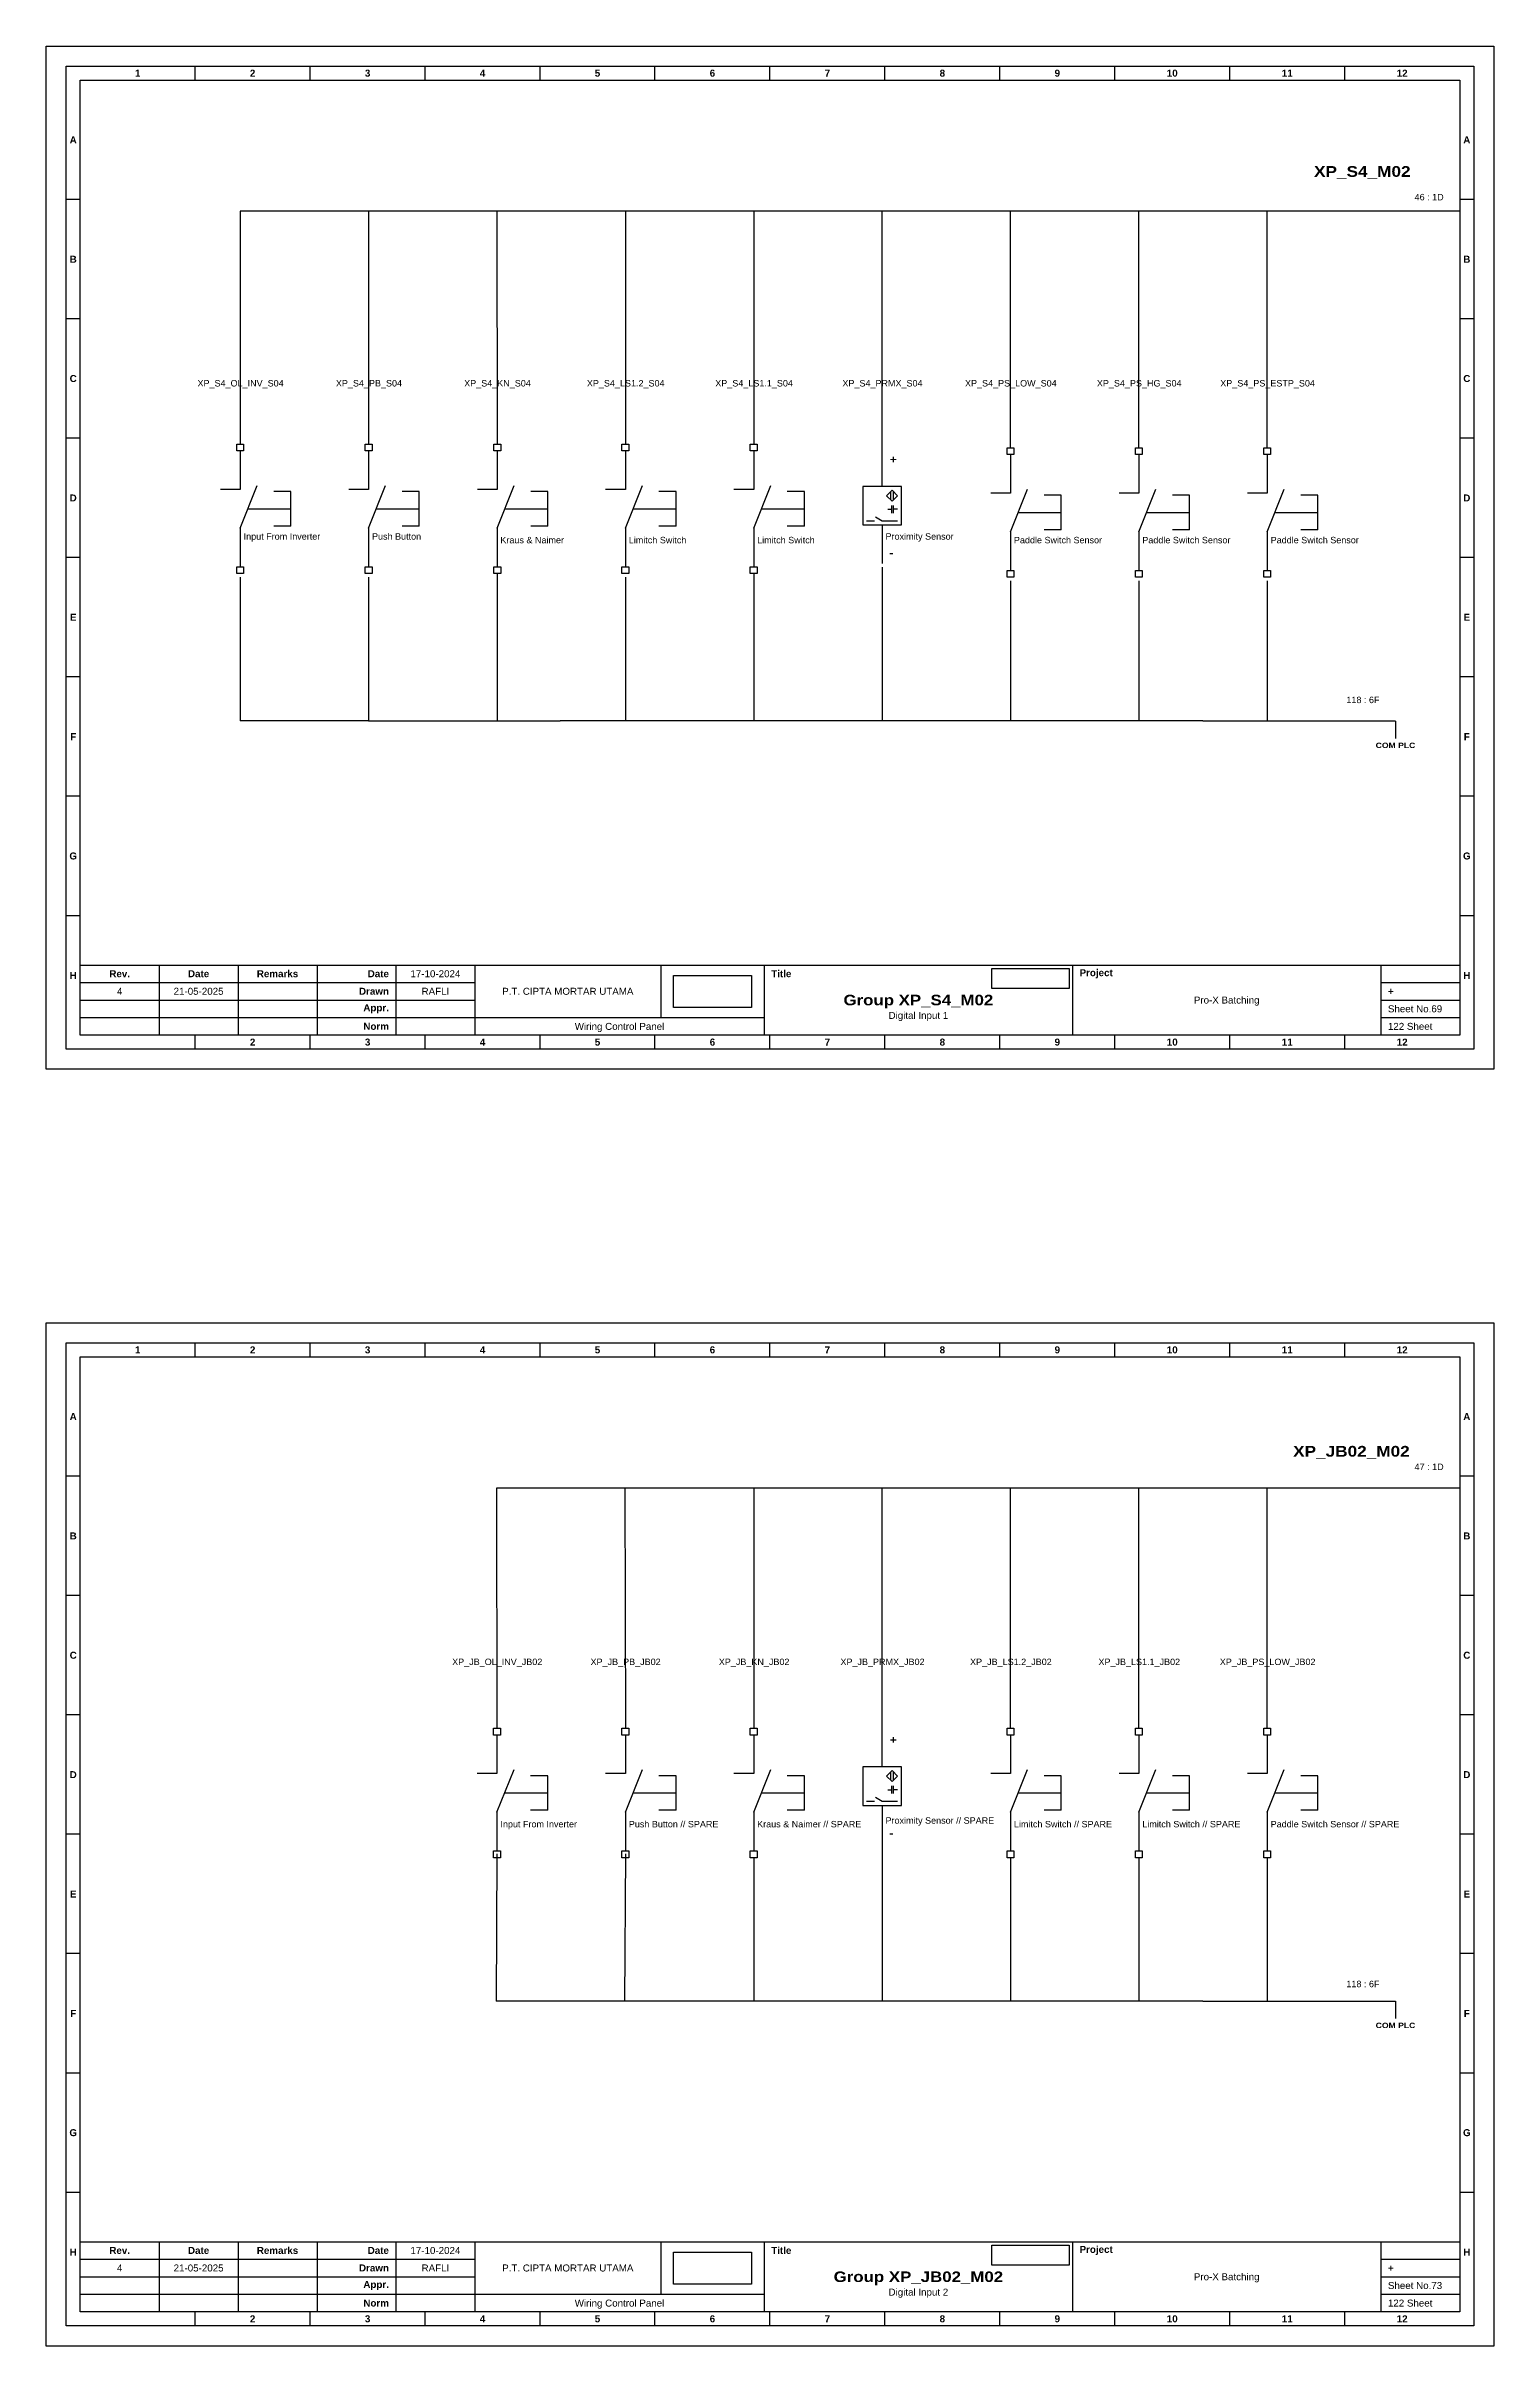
# Model space of a CAD drawing. Header units: centimetres. Extents: x 629 to 3405, y 1037 to 2279.
# Drawn here: x 1562.4 to 1831.7, y 1750.1 to 2178.1 of the extents above; entities that cross this region are included whole.
import ezdxf
from ezdxf.enums import TextEntityAlignment as Align

# ---------------------------------------------------------------- set-up
doc = ezdxf.new("R2010")
doc.units = ezdxf.units.CM
doc.header["$MEASUREMENT"] = 0
doc.styles.add('Bold', font='ariblk.ttf', dxfattribs={"height": 25.4})
doc.styles.get("Standard").update_dxf_attribs({"font": 'arial.ttf'})
picture_1 = doc.add_image_def('image1.png', size_in_pixel=(2048, 847))
picture_2 = doc.add_image_def('image2.png', size_in_pixel=(2092, 542))

msp = doc.modelspace()

# ---------------------------------------------------------------- texts
at = {"ltscale": 500, "style": 'Bold'}
for s, p in [('XP_S4_M02', (1798.26, 2153.73)), ('XP_JB02_M02', (1794.37, 1915.58))]:
    msp.add_text(s, height=2, dxfattribs=at).set_placement(p)
at = {"ltscale": 500}
for s, p in [('46 : 1D', (1822.37, 2149, -2)), ('118 : 6F', (1810.43, 2055.44)), ('47 : 1D', (1822.37, 1912.74, -2)), ('118 : 6F', (1810.43, 1816.5))]:
    msp.add_text(s, height=1.2, dxfattribs=at).set_placement(p, align=Align.BOTTOM_RIGHT)
at = {"ltscale": 50}
for s, p in [('XP_S4_OL_INV_S04', (1598.58, 2115.32)), ('XP_S4_PB_S04', (1622.46, 2115.32)), ('XP_S4_KN_S04', (1646.37, 2115.32)), ('XP_S4_LS1.2_S04', (1670.22, 2115.32)), ('XP_S4_LS1.1_S04', (1694.1, 2115.32)), ('XP_S4_PRMX_S04', (1717.98, 2115.32)), ('XP_S4_PS_LOW_S04', (1741.86, 2115.32)), ('XP_S4_PS_HG_S04', (1765.74, 2115.32)), ('XP_S4_PS_ESTP_S04', (1789.62, 2115.32)), ('XP_JB_OL_INV_JB02', (1646.32, 1877.4)), ('XP_JB_PB_JB02', (1670.2, 1877.4)), ('XP_JB_KN_JB02', (1694.11, 1877.4)), ('XP_JB_PRMX_JB02', (1717.99, 1877.4)), ('XP_JB_LS1.2_JB02', (1741.87, 1877.4)), ('XP_JB_LS1.1_JB02', (1765.75, 1877.4)), ('XP_JB_PS_LOW_JB02', (1789.63, 1877.4))]:
    msp.add_text(s, height=1.2, dxfattribs=at).set_placement(p, align=Align.MIDDLE_CENTER)
at = {"ltscale": 500, "style": 'Bold'}
for p in [(1720.68, 2101.88), (1720.68, 1863.62)]:
    msp.add_text('+', height=1.44, dxfattribs=at).set_placement(p, align=Align.TOP_RIGHT)
at = {"ltscale": 50}
for s, p in [('Input From Inverter', (1599.15, 2085.86)), ('Push Button', (1623.03, 2085.86)), ('Kraus & Naimer', (1646.91, 2085.18)), ('Limitch Switch', (1670.79, 2085.18)), ('Limitch Switch', (1694.67, 2085.18)), ('Proximity Sensor', (1718.55, 2085.86)), ('Paddle Switch Sensor', (1742.43, 2085.18)), ('Paddle Switch Sensor', (1766.31, 2085.18)), ('Paddle Switch Sensor', (1790.19, 2085.18)), ('Input From Inverter', (1646.91, 1846.24)), ('Push Button // SPARE', (1670.79, 1846.24)), ('Kraus & Naimer // SPARE', (1694.67, 1846.24)), ('Proximity Sensor // SPARE', (1718.55, 1846.92)), ('Limitch Switch // SPARE', (1742.43, 1846.24)), ('Limitch Switch // SPARE', (1766.31, 1846.24)), ('Paddle Switch Sensor // SPARE', (1790.19, 1846.24))]:
    msp.add_text(s, height=1.2, dxfattribs=at).set_placement(p, align=Align.BOTTOM_LEFT)
at = {"ltscale": 500, "style": 'Bold'}
for p in [(1720.01, 2082.64), (1720.01, 1844.38)]:
    msp.add_text('-', height=1.44, dxfattribs=at).set_placement(p, align=Align.BOTTOM_RIGHT)
at = {"ltscale": 50, "style": 'Bold'}
for p in [(1813.41, 2048.44), (1813.41, 1810.25)]:
    msp.add_text('COM PLC', height=1, dxfattribs=at).set_placement(p, align=Align.TOP_CENTER)

# ---------------------------------------------------------------- blocks, each defined once
blk = doc.blocks.new('KOP MU PROJECT')
at = {"color": 6, "ltscale": 50}
for p, q in [((27.74, 184.05), (27.74, 186.66)), ((49.13, 184.05), (49.13, 186.66)), ((70.51, 184.05), (70.51, 186.66)), ((91.89, 184.05), (91.89, 186.66)), ((113.27, 184.05), (113.27, 186.66)), ((134.66, 184.05), (134.66, 186.66)), ((156.04, 184.05), (156.04, 186.66)), ((177.42, 184.05), (177.42, 186.66)), ((198.8, 184.05), (198.8, 186.66)), ((220.19, 184.05), (220.19, 186.66)), ((241.57, 184.05), (241.57, 186.66)), ((6.36, 161.84), (3.75, 161.84)), ((265.59, 161.84), (262.98, 161.84)), ((6.36, 139.63), (3.75, 139.63)), ((265.59, 139.63), (262.98, 139.63)), ((6.36, 117.42), (3.75, 117.42)), ((265.59, 117.42), (262.98, 117.42)), ((6.36, 95.22), (3.75, 95.22)), ((265.59, 95.22), (262.98, 95.22)), ((6.36, 73.01), (3.75, 73.01)), ((265.59, 73.01), (262.98, 73.01)), ((6.36, 50.8), (3.75, 50.8)), ((265.59, 50.8), (262.98, 50.8)), ((6.36, 28.59), (3.75, 28.59)), ((265.59, 28.59), (262.98, 28.59)), ((27.74, 3.75), (27.74, 6.36)), ((49.13, 3.75), (49.13, 6.36)), ((70.51, 3.75), (70.51, 6.36)), ((91.89, 3.75), (91.89, 6.36)), ((113.27, 3.75), (113.27, 6.36)), ((134.66, 3.75), (134.66, 6.36)), ((156.04, 3.75), (156.04, 6.36)), ((177.42, 3.75), (177.42, 6.36)), ((198.8, 3.75), (198.8, 6.36)), ((220.19, 3.75), (220.19, 6.36)), ((241.57, 3.75), (241.57, 6.36))]:
    blk.add_line(p, q, dxfattribs=at)
at = {"ltscale": 50}
for p, q in [((6.36, 19.41), (262.98, 19.41)), ((21.04, 19.41), (21.04, 6.36)), ((35.72, 19.41), (35.72, 6.36)), ((50.41, 19.41), (50.41, 6.36)), ((65.09, 19.41), (65.09, 6.36)), ((79.77, 19.41), (79.77, 6.36)), ((114.35, 19.41), (114.35, 9.62)), ((133.6, 19.41), (133.6, 6.36)), ((190.95, 19.41), (190.95, 6.36)), ((248.3, 19.41), (248.3, 6.36)), ((6.36, 16.15), (79.77, 16.15)), ((6.36, 12.89), (79.77, 12.89)), ((248.3, 16.15), (262.98, 16.15)), ((248.3, 12.89), (262.98, 12.89)), ((6.36, 9.62), (133.6, 9.62)), ((248.3, 9.62), (262.98, 9.62))]:
    blk.add_line(p, q, dxfattribs=at)
at = {"color": 1, "ltscale": 50}
blk.add_lwpolyline([(269.34, 0), (0, 0), (0, 190.41), (269.34, 190.41)], close=True, dxfattribs=at)
at = {"color": 6, "ltscale": 50}
for points in [[(265.59, 3.75), (3.75, 3.75), (3.75, 186.66), (265.59, 186.66)], [(262.98, 6.36), (6.36, 6.36), (6.36, 184.05), (262.98, 184.05)]]:
    blk.add_lwpolyline(points, close=True, dxfattribs=at)
at = {"ltscale": 50, "char_height": 1.305, "attachment_point": 4}
for s, width, heights, insert in [('\\pxqc;{\\fArial|b1|i0|c0|p34;1}', 21.3825, [2.51], (6.36, 185.36)), ('\\pxqc;{\\fArial|b1|i0|c0|p34;2}', 21.3825, [2.51], (27.74, 185.36)), ('\\pxqc;{\\fArial|b1|i0|c0|p34;3}', 21.3825, [2.51], (49.13, 185.36)), ('\\pxqc;{\\fArial|b1|i0|c0|p34;4}', 21.3825, [2.51], (70.51, 185.36)), ('\\pxqc;{\\fArial|b1|i0|c0|p34;5}', 21.3825, [2.51], (91.89, 185.36)), ('\\pxqc;{\\fArial|b1|i0|c0|p34;6}', 21.3825, [2.51], (113.27, 185.36)), ('\\pxqc;{\\fArial|b1|i0|c0|p34;7}', 21.3825, [2.51], (134.66, 185.36)), ('\\pxqc;{\\fArial|b1|i0|c0|p34;8}', 21.3825, [2.51], (156.04, 185.36)), ('\\pxqc;{\\fArial|b1|i0|c0|p34;9}', 21.3825, [2.51], (177.42, 185.36)), ('\\pxqc;{\\fArial|b1|i0|c0|p34;10}', 21.3825, [2.51], (198.8, 185.36)), ('\\pxqc;{\\fArial|b1|i0|c0|p34;11}', 21.3825, [2.51], (220.19, 185.36)), ('\\pxqc;{\\fArial|b1|i0|c0|p34;12}', 21.3825, [2.51], (241.57, 185.36)), ('\\pxqc;{\\fArial|b1|i0|c0|p34;A}', 2.61, [2.51], (3.75, 172.95)), ('\\pxqc;{\\fArial|b1|i0|c0|p34;A}', 2.61, [2.51], (262.98, 172.95)), ('\\pxqc;{\\fArial|b1|i0|c0|p34;B}', 2.61, [2.51], (3.75, 150.74)), ('\\pxqc;{\\fArial|b1|i0|c0|p34;B}', 2.61, [2.51], (262.98, 150.74)), ('\\pxqc;{\\fArial|b1|i0|c0|p34;C}', 2.61, [2.51], (3.75, 128.53)), ('\\pxqc;{\\fArial|b1|i0|c0|p34;C}', 2.61, [2.51], (262.98, 128.53)), ('\\pxqc;{\\fArial|b1|i0|c0|p34;D}', 2.61, [2.51], (3.75, 106.32)), ('\\pxqc;{\\fArial|b1|i0|c0|p34;D}', 2.61, [2.51], (262.98, 106.32)), ('\\pxqc;{\\fArial|b1|i0|c0|p34;E}', 2.61, [2.51], (3.75, 84.11)), ('\\pxqc;{\\fArial|b1|i0|c0|p34;E}', 2.61, [2.51], (262.98, 84.11)), ('\\pxqc;{\\fArial|b1|i0|c0|p34;F}', 2.61, [2.51], (3.75, 61.9)), ('\\pxqc;{\\fArial|b1|i0|c0|p34;F}', 2.61, [2.51], (262.98, 61.9)), ('\\pxqc;{\\fArial|b1|i0|c0|p34;G}', 2.61, [2.51], (3.75, 39.69)), ('\\pxqc;{\\fArial|b1|i0|c0|p34;G}', 2.61, [2.51], (262.98, 39.69)), ('\\pxqc;{\\fArial|b1|i0|c0|p34;H}', 2.61, [2.51], (3.75, 17.47)), ('\\pxqc;{\\fArial|b1|i0|c0|p34;Rev.}', 14.6811, [2.88], (6.36, 17.78)), ('\\pxqc;{\\fArial|b1|i0|c0|p34;Date}', 14.6811, [2.88], (21.04, 17.78)), ('\\pxqc;{\\fArial|b1|i0|c0|p34;Remarks}', 14.6811, [2.88], (35.72, 17.78)), ('\\pxqr;{\\fArial|b1|i0|c0|p34;Date}', 13.3761, [2.88], (50.41, 17.78)), ('\\pxql;{\\fArial|b1|i0|c0|p34;Title}', 50.2419, [2.88], (134.9, 17.78)), ('\\pxql;{\\fArial|b1|i0|c0|p34;Project}', 50.2419, [2.88], (192.25, 17.78)), ('\\pxqc;{\\fArial|b1|i0|c0|p34;H}', 2.61, [2.51], (262.98, 17.47)), ('\\pxqr;{\\fArial|b1|i0|c0|p34;Drawn}', 13.3761, [2.88], (50.41, 14.52)), ('\\pxql;{\\fArial|b1|i0|c0|p34;+}', 14.6811, [2.88], (249.61, 14.52)), ('\\pxqr;{\\fArial|b1|i0|c0|p34;Appr.}', 13.3761, [2.88], (50.41, 11.26)), ('\\pxqr;{\\fArial|b1|i0|c0|p34;Norm}', 13.3761, [2.88], (50.41, 7.99)), ('\\pxqc;{\\fArial|b1|i0|c0|p34;2}', 21.3825, [2.51], (27.74, 5.06)), ('\\pxqc;{\\fArial|b1|i0|c0|p34;3}', 21.3825, [2.51], (49.13, 5.06)), ('\\pxqc;{\\fArial|b1|i0|c0|p34;4}', 21.3825, [2.51], (70.51, 5.06)), ('\\pxqc;{\\fArial|b1|i0|c0|p34;5}', 21.3825, [2.51], (91.89, 5.06)), ('\\pxqc;{\\fArial|b1|i0|c0|p34;6}', 21.3825, [2.51], (113.27, 5.06)), ('\\pxqc;{\\fArial|b1|i0|c0|p34;7}', 21.3825, [2.51], (134.66, 5.06)), ('\\pxqc;{\\fArial|b1|i0|c0|p34;8}', 21.3825, [2.51], (156.04, 5.06)), ('\\pxqc;{\\fArial|b1|i0|c0|p34;9}', 21.3825, [2.51], (177.42, 5.06)), ('\\pxqc;{\\fArial|b1|i0|c0|p34;10}', 21.3825, [2.51], (198.8, 5.06)), ('\\pxqc;{\\fArial|b1|i0|c0|p34;11}', 21.3825, [2.51], (220.19, 5.06)), ('\\pxqc;{\\fArial|b1|i0|c0|p34;12}', 21.3825, [2.51], (241.57, 5.06))]:
    blk.add_mtext_dynamic_manual_height_columns(s, width=width, gutter_width=0.0326, heights=heights, dxfattribs=dict(at, insert=insert))
at = {"ltscale": 50}
for tag, p in [('DATECREATED', (72.43, 17.78)), ('REV', (13.7, 14.52)), ('REVDATE', (28.38, 14.52)), ('REMARKS', (43.06, 14.52)), ('DRAWN', (72.43, 14.52)), ('COMPANY', (97.06, 14.52)), ('PROJECT', (219.62, 12.89)), ('NORM', (72.43, 7.99)), ('APPR', (72.43, 11.26)), ('DRAWINGCATEGORY', (106.68, 7.99)), ('DESCRIPTION', (162.27, 10.03))]:
    blk.add_attdef(tag, text='', height=1.3, dxfattribs=at).set_placement(p, align=Align.MIDDLE_CENTER)
at = {"ltscale": 50, "style": 'Bold'}
blk.add_attdef('TITLE', text='', height=1.96, dxfattribs=at).set_placement((162.27, 12.89), align=Align.MIDDLE_CENTER)
at = {"ltscale": 50}
for tag, p in [('TOTALSHEET', (249.61, 7.99)), ('SHEETNUMBER', (249.61, 11.26))]:
    blk.add_attdef(tag, text='', height=1.3, dxfattribs=at).set_placement(p, align=Align.MIDDLE_LEFT)
image = blk.add_image(picture_1, insert=(116.72, 11.48), size_in_units=(14.5, 6), dxfattribs=at)
image.dxf.flags = 15
image = blk.add_image(picture_2, insert=(175.94, 15.04), size_in_units=(14.36, 3.72), dxfattribs=at)
image.dxf.flags = 15

# ---------------------------------------------------------------- linework, layer by layer
at = {"color": 146, "ltscale": 50, "true_color": 0x105689}
for p, q in [((1622.39, 2147.32), (1598.51, 2147.32)), ((1598.51, 2147.32), (1598.51, 2104)), ((1622.39, 2147.32), (1622.39, 2104)), ((1634.33, 2147.32), (1622.39, 2147.32)), ((1658.21, 2147.32), (1634.33, 2147.32)), ((1646.27, 2147.32), (1646.32, 2104)), ((1682.09, 2147.32), (1658.21, 2147.32)), ((1670.15, 2147.32), (1670.15, 2104)), ((1705.97, 2147.32), (1682.09, 2147.32)), ((1694.03, 2147.32), (1694.03, 2104)), ((1729.85, 2147.32), (1705.97, 2147.32)), ((1717.91, 2103.32), (1717.91, 2147.32)), ((1753.73, 2147.32), (1729.85, 2147.32)), ((1741.79, 2103.32), (1741.79, 2147.32)), ((1777.61, 2147.32), (1753.73, 2147.32)), ((1765.67, 2103.32), (1765.67, 2147.32)), ((1801.49, 2147.32), (1777.61, 2147.32)), ((1789.55, 2103.32), (1789.55, 2147.32)), ((1825.37, 2147.32), (1801.49, 2147.32)), ((1717.91, 2081.09), (1717.91, 2052.51)), ((1598.51, 2079.22), (1598.51, 2052.51)), ((1622.39, 2079.22), (1622.39, 2052.51)), ((1646.32, 2079.9), (1646.32, 2052.51)), ((1670.15, 2079.22), (1670.15, 2052.51)), ((1694.03, 2079.9), (1694.03, 2052.51)), ((1741.79, 2078.53), (1741.79, 2052.51)), ((1765.67, 2078.53), (1765.67, 2052.51)), ((1789.55, 2078.53), (1789.52, 2052.51)), ((1622.39, 2052.51), (1598.51, 2052.51)), ((1622.39, 2052.51), (1658.01, 2052.51)), ((1681.97, 2052.51), (1658.01, 2052.51)), ((1729.77, 2052.51), (1681.97, 2052.51)), ((1777.57, 2052.51), (1729.77, 2052.51)), ((1729.77, 2052.51), (1729.77, 2052.51)), ((1777.57, 2052.51), (1813.43, 2052.51)), ((1813.43, 2052.44), (1813.43, 2049.24)), ((1670.05, 1909.74), (1646.17, 1909.74)), ((1646.17, 1909.74), (1646.27, 1865.06)), ((1670.05, 1909.74), (1670.15, 1865.06)), ((1682.09, 1909.74), (1670.05, 1909.74)), ((1705.97, 1909.74), (1682.09, 1909.74)), ((1694.03, 1909.74), (1694.03, 1865.06)), ((1729.85, 1909.74), (1705.97, 1909.74)), ((1717.91, 1865.06), (1717.91, 1909.74)), ((1753.73, 1909.74), (1729.85, 1909.74)), ((1741.79, 1865.06), (1741.79, 1909.74)), ((1777.61, 1909.74), (1753.73, 1909.74)), ((1765.67, 1865.06), (1765.67, 1909.74)), ((1801.49, 1909.74), (1777.61, 1909.74)), ((1789.55, 1865.06), (1789.55, 1909.74)), ((1825.37, 1909.74), (1801.49, 1909.74)), ((1646.27, 1841.65), (1646.11, 1814.25)), ((1670.15, 1841.65), (1669.99, 1814.25)), ((1694.03, 1840.96), (1694.03, 1814.25)), ((1717.91, 1843.52), (1717.91, 1814.25)), ((1741.79, 1840.96), (1741.79, 1814.25)), ((1765.67, 1840.96), (1765.67, 1814.25)), ((1789.55, 1840.96), (1789.52, 1814.25)), ((1669.99, 1814.25), (1646.11, 1814.25)), ((1681.97, 1814.25), (1669.99, 1814.25)), ((1729.77, 1814.25), (1681.97, 1814.25)), ((1777.57, 1814.25), (1729.77, 1814.25)), ((1729.77, 1814.25), (1729.77, 1814.25)), ((1777.57, 1814.25), (1813.43, 1814.25)), ((1813.43, 1814.25), (1813.43, 1811.05))]:
    msp.add_line(p, q, dxfattribs=at)
at = {"ltscale": 50}
for p, q in [((1598.51, 2102.72), (1598.51, 2095.54)), ((1622.39, 2102.72), (1622.39, 2095.54)), ((1646.32, 2102.72), (1646.32, 2095.54)), ((1670.15, 2102.72), (1670.15, 2095.54)), ((1694.03, 2102.72), (1694.03, 2095.54)), ((1717.91, 2096.14), (1717.91, 2103.32)), ((1741.79, 2102.04), (1741.79, 2094.86)), ((1765.67, 2102.04), (1765.67, 2094.86)), ((1789.55, 2102.04), (1789.55, 2094.86)), ((1716.47, 2089.68), (1715.04, 2089.68)), ((1717.91, 2088.96), (1717.91, 2081.78)), ((1718.99, 2091.87), (1719.7, 2091.87)), ((1720.78, 2091.87), (1720.06, 2091.87)), ((1598.51, 2088.36), (1598.51, 2081.18)), ((1622.39, 2088.36), (1622.39, 2081.18)), ((1646.32, 2088.36), (1646.32, 2081.18)), ((1670.15, 2088.36), (1670.15, 2081.18)), ((1694.03, 2088.36), (1694.03, 2081.18)), ((1741.79, 2087.68), (1741.79, 2080.5)), ((1765.67, 2087.68), (1765.67, 2080.5)), ((1789.55, 2087.68), (1789.55, 2080.5)), ((1646.27, 1863.78), (1646.27, 1856.6)), ((1670.15, 1863.78), (1670.15, 1856.6)), ((1694.03, 1863.78), (1694.03, 1856.6)), ((1717.91, 1857.88), (1717.91, 1865.06)), ((1741.79, 1863.78), (1741.79, 1856.6)), ((1765.67, 1863.78), (1765.67, 1856.6)), ((1789.55, 1863.78), (1789.55, 1856.6)), ((1718.99, 1853.61), (1719.7, 1853.61)), ((1720.78, 1853.61), (1720.06, 1853.61)), ((1646.27, 1849.42), (1646.27, 1842.24)), ((1670.15, 1849.42), (1670.15, 1842.24)), ((1694.03, 1849.42), (1694.03, 1842.24)), ((1716.47, 1851.42), (1715.04, 1851.42)), ((1717.91, 1850.7), (1717.91, 1843.52)), ((1741.79, 1849.42), (1741.79, 1842.24)), ((1765.67, 1849.42), (1765.67, 1842.24)), ((1789.55, 1849.42), (1789.55, 1842.24))]:
    msp.add_line(p, q, dxfattribs=at)
at = {"ltscale": 500}
for p, q in [((1598.51, 2095.54), (1594.84, 2095.54)), ((1598.51, 2088.36), (1601.68, 2096.28)), ((1607.95, 2095.15), (1604.75, 2095.15)), ((1607.95, 2088.75), (1607.95, 2095.15)), ((1622.39, 2095.54), (1618.72, 2095.54)), ((1622.39, 2088.36), (1625.56, 2096.28)), ((1631.83, 2095.15), (1628.63, 2095.15)), ((1631.83, 2088.75), (1631.83, 2095.15)), ((1646.32, 2095.54), (1642.65, 2095.54)), ((1646.32, 2088.36), (1649.49, 2096.28)), ((1655.76, 2095.15), (1652.56, 2095.15)), ((1655.76, 2088.75), (1655.76, 2095.15)), ((1670.15, 2095.54), (1666.48, 2095.54)), ((1670.15, 2088.36), (1673.32, 2096.28)), ((1679.59, 2095.15), (1676.39, 2095.15)), ((1679.59, 2088.75), (1679.59, 2095.15)), ((1694.03, 2095.54), (1690.36, 2095.54)), ((1694.03, 2088.36), (1697.2, 2096.28)), ((1703.47, 2095.15), (1700.27, 2095.15)), ((1703.47, 2088.75), (1703.47, 2095.15)), ((1741.79, 2094.86), (1738.12, 2094.86)), ((1741.79, 2087.68), (1744.96, 2095.6)), ((1751.23, 2094.47), (1748.03, 2094.47)), ((1751.23, 2088.07), (1751.23, 2094.47)), ((1765.67, 2094.86), (1762, 2094.86)), ((1765.67, 2087.68), (1768.84, 2095.6)), ((1775.11, 2094.47), (1771.91, 2094.47)), ((1775.11, 2088.07), (1775.11, 2094.47)), ((1789.55, 2094.86), (1785.88, 2094.86)), ((1789.55, 2087.68), (1792.72, 2095.6)), ((1798.99, 2094.47), (1795.79, 2094.47)), ((1798.99, 2088.07), (1798.99, 2094.47)), ((1599.95, 2091.95), (1607.95, 2091.95)), ((1607.95, 2088.75), (1604.75, 2088.75)), ((1623.83, 2091.95), (1631.83, 2091.95)), ((1631.83, 2088.75), (1628.63, 2088.75)), ((1647.76, 2091.95), (1655.76, 2091.95)), ((1655.76, 2088.75), (1652.56, 2088.75)), ((1671.59, 2091.95), (1679.59, 2091.95)), ((1679.59, 2088.75), (1676.39, 2088.75)), ((1695.47, 2091.95), (1703.47, 2091.95)), ((1703.47, 2088.75), (1700.27, 2088.75)), ((1743.23, 2091.27), (1751.23, 2091.27)), ((1767.11, 2091.27), (1775.11, 2091.27)), ((1790.99, 2091.27), (1798.99, 2091.27)), ((1751.23, 2088.07), (1748.03, 2088.07)), ((1775.11, 2088.07), (1771.91, 2088.07)), ((1798.99, 2088.07), (1795.79, 2088.07)), ((1646.27, 1856.6), (1642.6, 1856.6)), ((1646.27, 1849.42), (1649.44, 1857.34)), ((1655.71, 1856.21), (1652.51, 1856.21)), ((1655.71, 1849.81), (1655.71, 1856.21)), ((1670.15, 1856.6), (1666.48, 1856.6)), ((1670.15, 1849.42), (1673.32, 1857.34)), ((1679.59, 1856.21), (1676.39, 1856.21)), ((1679.59, 1849.81), (1679.59, 1856.21)), ((1694.03, 1856.6), (1690.36, 1856.6)), ((1694.03, 1849.42), (1697.2, 1857.34)), ((1703.47, 1856.21), (1700.27, 1856.21)), ((1703.47, 1849.81), (1703.47, 1856.21)), ((1741.79, 1856.6), (1738.12, 1856.6)), ((1741.79, 1849.42), (1744.96, 1857.34)), ((1751.23, 1856.21), (1748.03, 1856.21)), ((1751.23, 1849.81), (1751.23, 1856.21)), ((1765.67, 1856.6), (1762, 1856.6)), ((1765.67, 1849.42), (1768.84, 1857.34)), ((1775.11, 1856.21), (1771.91, 1856.21)), ((1775.11, 1849.81), (1775.11, 1856.21)), ((1789.55, 1856.6), (1785.88, 1856.6)), ((1789.55, 1849.42), (1792.72, 1857.34)), ((1798.99, 1856.21), (1795.79, 1856.21)), ((1798.99, 1849.81), (1798.99, 1856.21)), ((1647.71, 1853.01), (1655.71, 1853.01)), ((1655.71, 1849.81), (1652.51, 1849.81)), ((1671.59, 1853.01), (1679.59, 1853.01)), ((1679.59, 1849.81), (1676.39, 1849.81)), ((1695.47, 1853.01), (1703.47, 1853.01)), ((1703.47, 1849.81), (1700.27, 1849.81)), ((1743.23, 1853.01), (1751.23, 1853.01)), ((1751.23, 1849.81), (1748.03, 1849.81)), ((1767.11, 1853.01), (1775.11, 1853.01)), ((1775.11, 1849.81), (1771.91, 1849.81)), ((1790.99, 1853.01), (1798.99, 1853.01)), ((1798.99, 1849.81), (1795.79, 1849.81))]:
    msp.add_line(p, q, dxfattribs=at)
for points in [[(1599.15, 2102.72), (1597.87, 2102.72), (1597.87, 2104), (1599.15, 2104)], [(1623.03, 2102.72), (1621.75, 2102.72), (1621.75, 2104), (1623.03, 2104)], [(1646.96, 2102.72), (1645.68, 2102.72), (1645.68, 2104), (1646.96, 2104)], [(1670.79, 2102.72), (1669.51, 2102.72), (1669.51, 2104), (1670.79, 2104)], [(1694.67, 2102.72), (1693.39, 2102.72), (1693.39, 2104), (1694.67, 2104)], [(1742.43, 2102.04), (1741.15, 2102.04), (1741.15, 2103.32), (1742.43, 2103.32)], [(1766.31, 2102.04), (1765.03, 2102.04), (1765.03, 2103.32), (1766.31, 2103.32)], [(1790.19, 2102.04), (1788.91, 2102.04), (1788.91, 2103.32), (1790.19, 2103.32)], [(1599.15, 2079.9), (1597.87, 2079.9), (1597.87, 2081.18), (1599.15, 2081.18)], [(1623.03, 2079.9), (1621.75, 2079.9), (1621.75, 2081.18), (1623.03, 2081.18)], [(1646.96, 2079.9), (1645.68, 2079.9), (1645.68, 2081.18), (1646.96, 2081.18)], [(1670.79, 2079.9), (1669.51, 2079.9), (1669.51, 2081.18), (1670.79, 2081.18)], [(1694.67, 2079.9), (1693.39, 2079.9), (1693.39, 2081.18), (1694.67, 2081.18)], [(1742.43, 2079.22), (1741.15, 2079.22), (1741.15, 2080.5), (1742.43, 2080.5)], [(1766.31, 2079.22), (1765.03, 2079.22), (1765.03, 2080.5), (1766.31, 2080.5)], [(1790.19, 2079.22), (1788.91, 2079.22), (1788.91, 2080.5), (1790.19, 2080.5)], [(1646.91, 1863.78), (1645.63, 1863.78), (1645.63, 1865.06), (1646.91, 1865.06)], [(1670.79, 1863.78), (1669.51, 1863.78), (1669.51, 1865.06), (1670.79, 1865.06)], [(1694.67, 1863.78), (1693.39, 1863.78), (1693.39, 1865.06), (1694.67, 1865.06)], [(1742.43, 1863.78), (1741.15, 1863.78), (1741.15, 1865.06), (1742.43, 1865.06)], [(1766.31, 1863.78), (1765.03, 1863.78), (1765.03, 1865.06), (1766.31, 1865.06)], [(1790.19, 1863.78), (1788.91, 1863.78), (1788.91, 1865.06), (1790.19, 1865.06)], [(1646.91, 1840.96), (1645.63, 1840.96), (1645.63, 1842.24), (1646.91, 1842.24)], [(1670.79, 1840.96), (1669.51, 1840.96), (1669.51, 1842.24), (1670.79, 1842.24)], [(1694.67, 1840.96), (1693.39, 1840.96), (1693.39, 1842.24), (1694.67, 1842.24)], [(1742.43, 1840.96), (1741.15, 1840.96), (1741.15, 1842.24), (1742.43, 1842.24)], [(1766.31, 1840.96), (1765.03, 1840.96), (1765.03, 1842.24), (1766.31, 1842.24)], [(1790.19, 1840.96), (1788.91, 1840.96), (1788.91, 1842.24), (1790.19, 1842.24)]]:
    msp.add_lwpolyline(points, close=True, dxfattribs=at)
at = {"ltscale": 50}
for points in [[(1721.5, 2096.14), (1714.32, 2096.14), (1714.32, 2088.96), (1721.5, 2088.96)], [(1719.77, 2093.39), (1720.78, 2094.4), (1719.77, 2095.42), (1718.75, 2094.4)], [(1721.5, 1857.88), (1714.32, 1857.88), (1714.32, 1850.7), (1721.5, 1850.7)], [(1719.77, 1855.13), (1720.78, 1856.15), (1719.77, 1857.16), (1718.75, 1856.15)]]:
    msp.add_lwpolyline(points, close=True, dxfattribs=at)
for points in [[(1719.48, 2095.13), (1719.48, 2093.68)], [(1720.05, 2093.68), (1720.05, 2095.13)], [(1720.78, 2089.68), (1717.91, 2089.68), (1716.67, 2090.39)], [(1719.7, 2091.15), (1719.7, 2091.87), (1719.7, 2092.59)], [(1720.06, 2091.15), (1720.06, 2091.87), (1720.06, 2092.59)], [(1719.48, 1856.88), (1719.48, 1855.42)], [(1719.7, 1852.89), (1719.7, 1853.61), (1719.7, 1854.33)], [(1720.05, 1855.42), (1720.05, 1856.88)], [(1720.06, 1852.89), (1720.06, 1853.61), (1720.06, 1854.33)], [(1720.78, 1851.42), (1717.91, 1851.42), (1716.67, 1852.14)]]:
    msp.add_lwpolyline(points, dxfattribs=at)

# ---------------------------------------------------------------- block references
for p, values in [((1562.39, 1987.66), {'DESCRIPTION': 'Digital Input 1', 'TITLE': 'Group XP_S4_M02', 'PROJECT': 'Pro-X Batching', 'COMPANY': 'P.T. CIPTA MORTAR UTAMA', 'DRAWINGCATEGORY': 'Wiring Control Panel', 'DRAWN': 'RAFLI', 'DATECREATED': '17-10-2024', 'REVDATE': '21-05-2025', 'REV': '4', 'SHEETNUMBER': 'Sheet No.69', 'TOTALSHEET': '122 Sheet'}), ((1562.39, 1750.09), {'DESCRIPTION': 'Digital Input 2', 'TITLE': 'Group XP_JB02_M02', 'PROJECT': 'Pro-X Batching', 'COMPANY': 'P.T. CIPTA MORTAR UTAMA', 'DRAWINGCATEGORY': 'Wiring Control Panel', 'DRAWN': 'RAFLI', 'DATECREATED': '17-10-2024', 'REVDATE': '21-05-2025', 'REV': '4', 'SHEETNUMBER': 'Sheet No.73', 'TOTALSHEET': '122 Sheet'})]:
    msp.add_blockref('KOP MU PROJECT', p).add_auto_attribs(values)

msp.set_redraw_order([(e.dxf.handle, doc.entitydb.next_handle()) for e in msp.query("TEXT MTEXT ATTDEF DIMENSION ARC_DIMENSION")])  # texts and dimensions are drawn at this point

doc.saveas('drawing.dxf')
